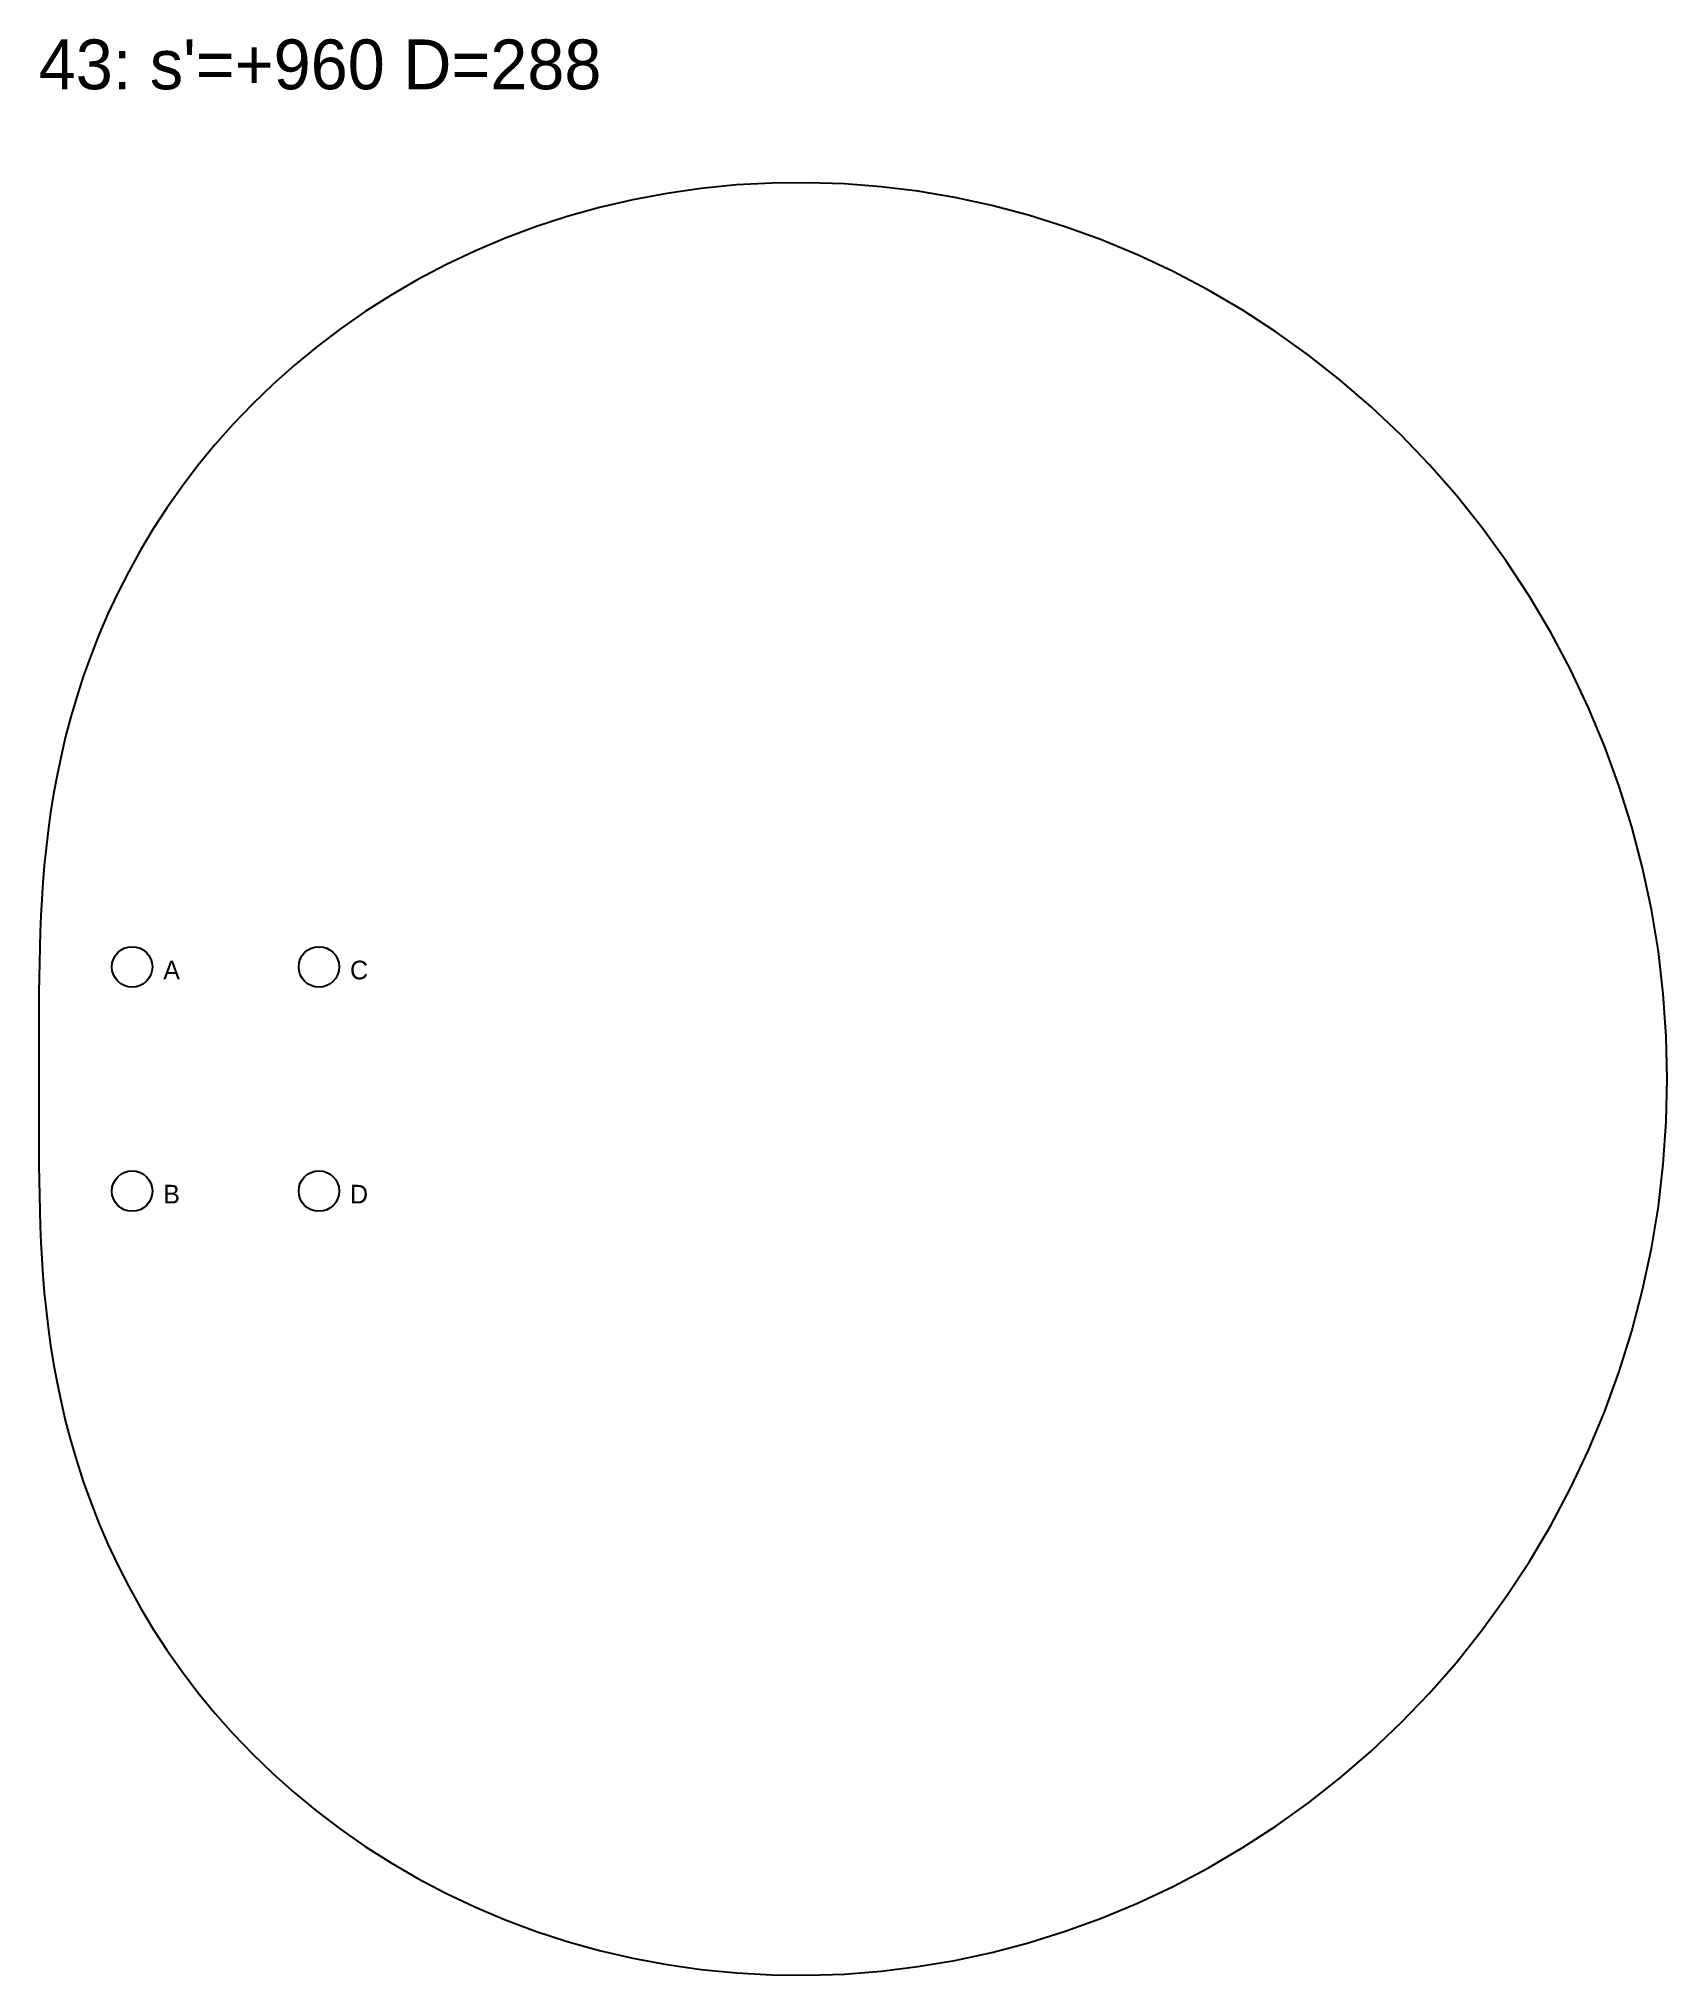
# Model space of a CAD drawing. Header units: millimetres. Extents: x 0 to 2007, y -5243 to 138.
# Drawn here: x 1260 to 1521.6, y -3344 to -3032.9 of the extents above; entities that cross this region are included whole.
import ezdxf

# ---------------------------------------------------------------- set-up
doc = ezdxf.new("R2010")
doc.units = ezdxf.units.MM
for name, color, linetype in [('DOWEL', 5, 'CONTINUOUS'), ('SLAB_43', 3, 'CONTINUOUS'), ('TEXT', 1, 'CONTINUOUS')]:
    doc.layers.add(name, color=color, linetype=linetype)

msp = doc.modelspace()

# ---------------------------------------------------------------- texts
at = {"layer": 'DOWEL'}
for s, p in [('A', (1280, -3184)), ('C', (1310, -3184)), ('B', (1280, -3220)), ('D', (1310, -3220))]:
    msp.add_text(s, height=3, dxfattribs=at).set_placement(p)
at = {"layer": 'TEXT'}
msp.add_text("43: s'=+960 D=288", height=8, dxfattribs=at).set_placement((1260, -3041.036))

# ---------------------------------------------------------------- linework, layer by layer
at = {"layer": 'DOWEL'}
for centre in [(1275, -3182), (1305, -3182), (1275, -3218), (1305, -3218)]:
    msp.add_circle(centre, 3.25, dxfattribs=at)
at = {"layer": 'SLAB_43'}
msp.add_lwpolyline([(1521.552, -3200), (1521.393, -3193.155), (1520.915, -3186.327), (1520.121, -3179.533), (1519.013, -3172.788), (1517.593, -3166.109), (1515.868, -3159.512), (1513.84, -3153.014), (1511.518, -3146.628), (1508.907, -3140.371), (1506.016, -3134.257), (1502.853, -3128.299), (1499.428, -3122.512), (1495.751, -3116.908), (1491.832, -3111.5), (1487.684, -3106.298), (1483.318, -3101.314), (1478.747, -3096.558), (1473.985, -3092.038), (1469.044, -3087.763), (1463.939, -3083.742), (1458.685, -3079.979), (1453.295, -3076.481), (1447.786, -3073.254), (1442.171, -3070.3), (1436.466, -3067.623), (1430.686, -3065.224), (1424.847, -3063.106), (1418.964, -3061.269), (1413.051, -3059.711), (1407.123, -3058.431), (1401.195, -3057.427), (1395.282, -3056.696), (1389.397, -3056.234), (1383.553, -3056.036), (1377.765, -3056.096), (1372.044, -3056.408), (1366.403, -3056.965), (1360.852, -3057.76), (1355.404, -3058.784), (1350.069, -3060.029), (1344.855, -3061.485), (1339.772, -3063.143), (1334.829, -3064.993), (1330.032, -3067.023), (1325.388, -3069.224), (1320.904, -3071.584), (1316.584, -3074.093), (1312.433, -3076.738), (1308.454, -3079.508), (1304.651, -3082.393), (1301.025, -3085.38), (1297.577, -3088.458), (1294.309, -3091.615), (1291.22, -3094.842), (1288.309, -3098.126), (1285.574, -3101.458), (1283.014, -3104.827), (1280.625, -3108.223), (1278.404, -3111.636), (1276.347, -3115.059), (1274.449, -3118.481), (1272.706, -3121.895), (1271.111, -3125.294), (1269.659, -3128.67), (1268.344, -3132.017), (1267.158, -3135.329), (1266.096, -3138.602), (1265.151, -3141.829), (1264.314, -3145.009), (1263.579, -3148.136), (1262.938, -3151.209), (1262.385, -3154.226), (1261.911, -3157.184), (1261.51, -3160.084), (1261.174, -3162.926), (1260.896, -3165.709), (1260.67, -3168.435), (1260.489, -3171.105), (1260.347, -3173.722), (1260.238, -3176.287), (1260.157, -3178.805), (1260.098, -3181.278), (1260.058, -3183.711), (1260.031, -3186.108), (1260.015, -3188.473), (1260.006, -3190.811), (1260.002, -3193.128), (1260, -3195.428), (1260, -3197.717), (1260, -3200), (1260, -3202.283), (1260, -3204.572), (1260.002, -3206.872), (1260.006, -3209.189), (1260.015, -3211.527), (1260.031, -3213.892), (1260.058, -3216.289), (1260.098, -3218.722), (1260.157, -3221.195), (1260.238, -3223.713), (1260.347, -3226.278), (1260.489, -3228.895), (1260.67, -3231.565), (1260.896, -3234.291), (1261.174, -3237.074), (1261.51, -3239.916), (1261.911, -3242.816), (1262.385, -3245.774), (1262.938, -3248.791), (1263.579, -3251.864), (1264.314, -3254.991), (1265.151, -3258.171), (1266.096, -3261.398), (1267.158, -3264.671), (1268.344, -3267.983), (1269.659, -3271.33), (1271.111, -3274.706), (1272.706, -3278.105), (1274.449, -3281.519), (1276.347, -3284.941), (1278.404, -3288.364), (1280.625, -3291.777), (1283.014, -3295.173), (1285.574, -3298.542), (1288.309, -3301.874), (1291.22, -3305.158), (1294.309, -3308.385), (1297.577, -3311.542), (1301.025, -3314.62), (1304.651, -3317.607), (1308.454, -3320.492), (1312.433, -3323.262), (1316.584, -3325.907), (1320.904, -3328.416), (1325.388, -3330.776), (1330.032, -3332.977), (1334.829, -3335.007), (1339.772, -3336.857), (1344.855, -3338.515), (1350.069, -3339.971), (1355.404, -3341.216), (1360.852, -3342.24), (1366.403, -3343.035), (1372.044, -3343.592), (1377.765, -3343.904), (1383.553, -3343.964), (1389.397, -3343.766), (1395.282, -3343.304), (1401.195, -3342.573), (1407.123, -3341.569), (1413.051, -3340.289), (1418.964, -3338.731), (1424.847, -3336.894), (1430.686, -3334.776), (1436.466, -3332.377), (1442.171, -3329.7), (1447.786, -3326.746), (1453.295, -3323.519), (1458.685, -3320.021), (1463.939, -3316.258), (1469.044, -3312.237), (1473.985, -3307.962), (1478.747, -3303.442), (1483.318, -3298.686), (1487.684, -3293.702), (1491.832, -3288.5), (1495.751, -3283.092), (1499.428, -3277.488), (1502.853, -3271.701), (1506.016, -3265.743), (1508.907, -3259.629), (1511.518, -3253.372), (1513.84, -3246.986), (1515.868, -3240.488), (1517.593, -3233.891), (1519.013, -3227.212), (1520.121, -3220.467), (1520.915, -3213.673), (1521.393, -3206.845)], close=True, dxfattribs=at)

msp.set_redraw_order([(e.dxf.handle, doc.entitydb.next_handle()) for e in msp.query("TEXT MTEXT ATTDEF DIMENSION ARC_DIMENSION")])  # texts and dimensions are drawn at this point

doc.saveas('drawing.dxf')
